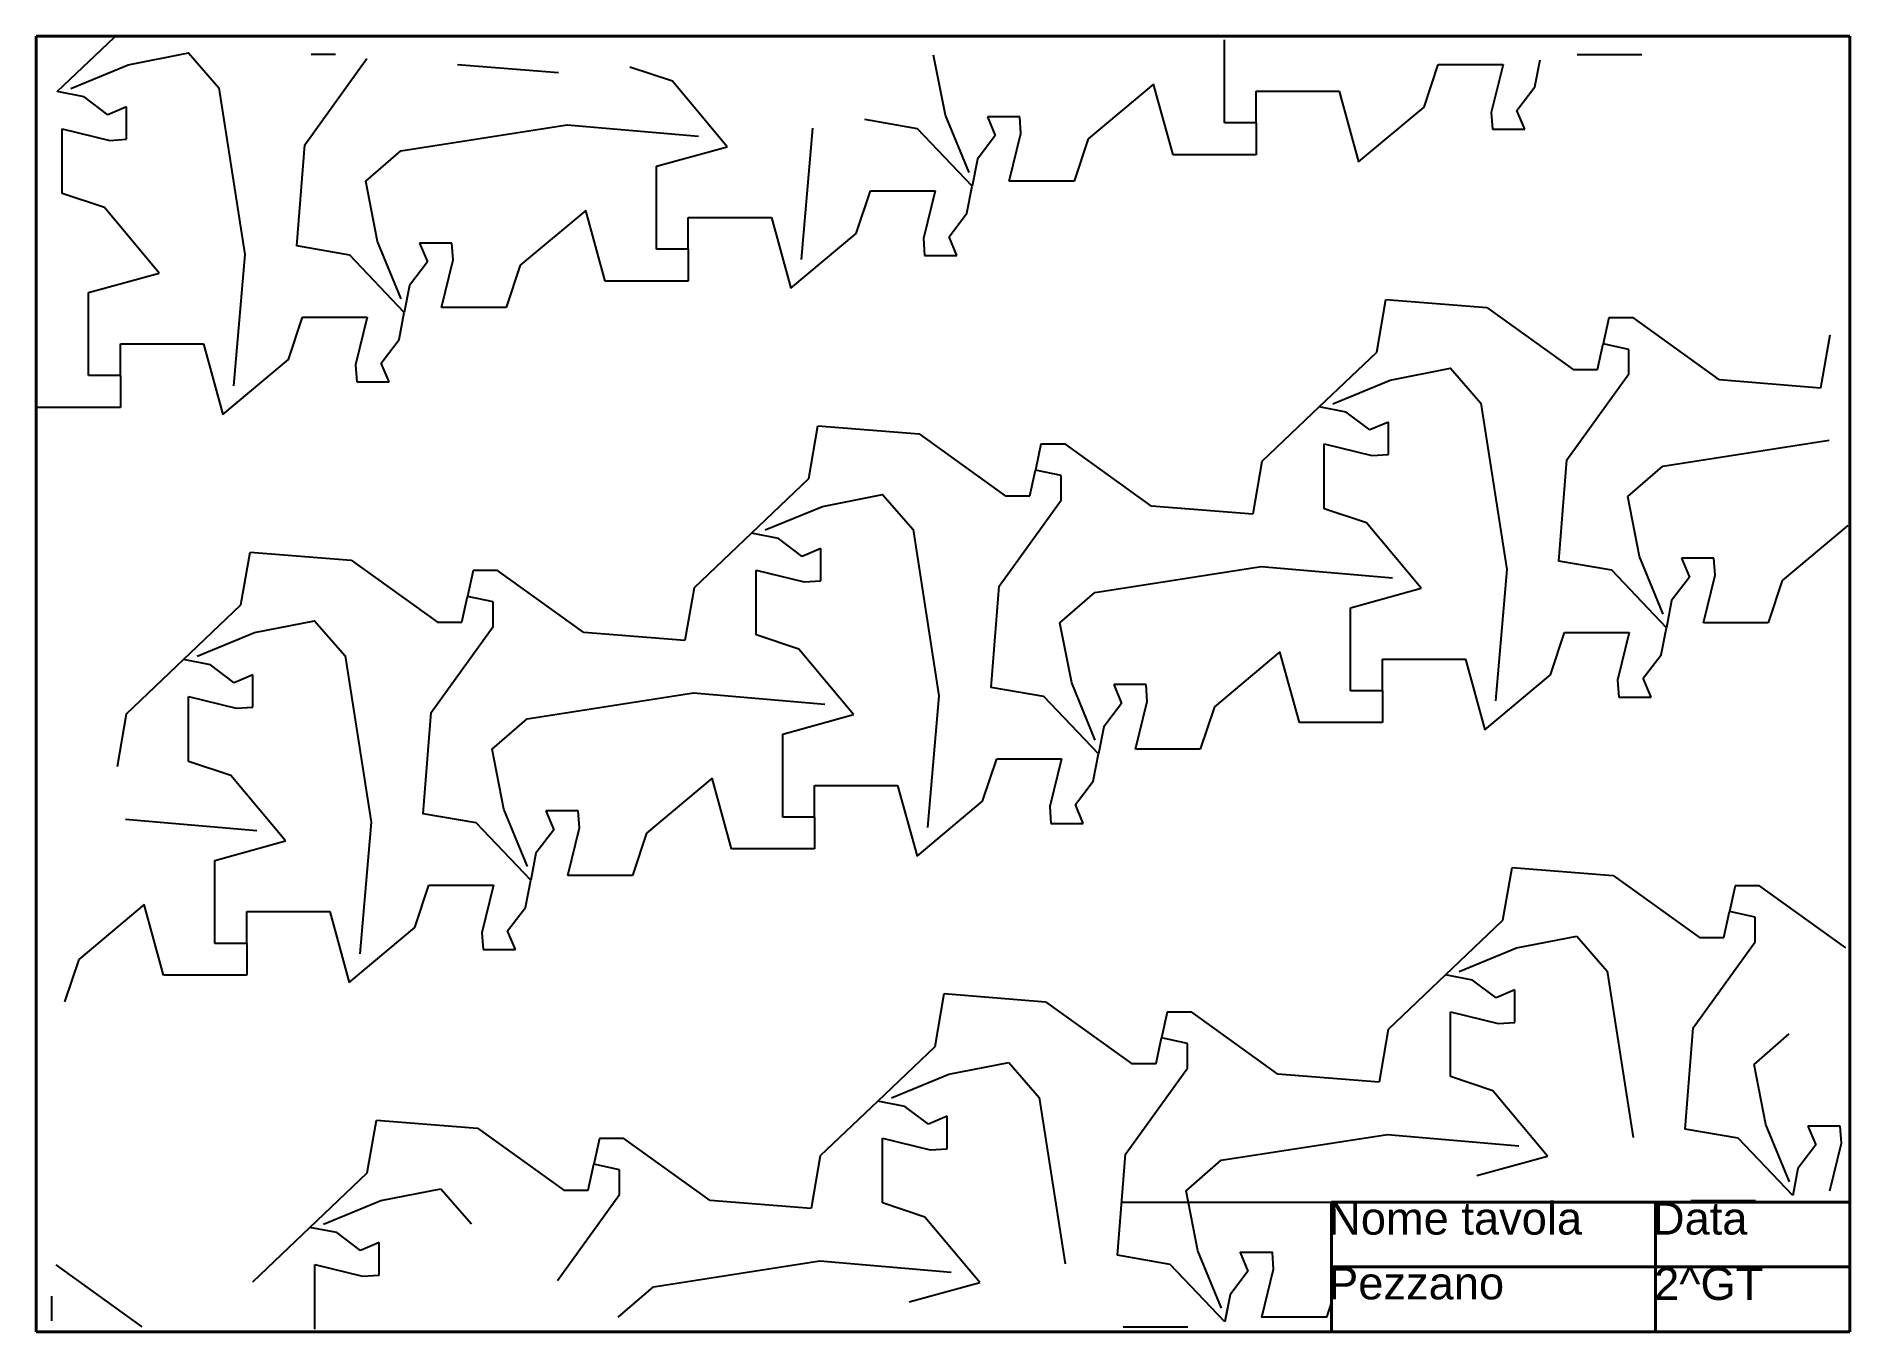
# Model space of a CAD drawing. Header units: millimetres. Extents: x 991 to 1271, y 1939 to 2139.
import ezdxf

# ---------------------------------------------------------------- set-up
doc = ezdxf.new("R2010")
doc.units = ezdxf.units.MM
doc.layers.add('Rana 3D', color=3, linetype='Continuous')
doc.layers.add('squadratura', color=6, linetype='Continuous', lineweight=40)
doc.styles.get("Standard").update_dxf_attribs({"font": 'arial.ttf'})

msp = doc.modelspace()

# ---------------------------------------------------------------- texts
at = {"layer": 'squadratura'}
for s, p in [('Nome tavola', (1190.15, 1954.12)), ('Data', (1240.14, 1954.12)), ('Pezzano', (1190.14, 1944.12)), ('2^ GT', (1240.48, 1944.04))]:
    msp.add_text(s, height=5, dxfattribs=at).set_placement(p)

# ---------------------------------------------------------------- linework, layer by layer
for p, q in [((993.92, 2130.58), (1002.78, 2139.01)), ((993.92, 2130.58), (1002.78, 2139.01)), ((1004.89, 2134.72), (1014.16, 2136.55)), ((1014.16, 2136.55), (1018.87, 2131.14)), ((1174.12, 2125.75), (1174.12, 2138.58)), ((1174.12, 2125.75), (1174.12, 2138.58)), ((996.04, 2131.07), (1004.89, 2134.72)), ((1032.17, 2122.38), (1041.74, 2135.68)), ((1032.17, 2122.38), (1041.74, 2135.68)), ((1032.17, 2122.38), (1041.74, 2135.68)), ((1032.17, 2122.38), (1041.74, 2135.68)), ((1032.17, 2122.38), (1041.74, 2135.68)), ((1033.11, 2136.35), (1036.9, 2136.35)), ((1033.11, 2136.35), (1036.9, 2136.35)), ((1071.32, 2133.49), (1055.71, 2134.74)), ((1071.32, 2133.49), (1055.71, 2134.74)), ((1088.9, 2132.18), (1082.35, 2134.36)), ((1088.9, 2132.18), (1082.35, 2134.36)), ((1088.9, 2132.18), (1082.35, 2134.36)), ((1088.9, 2132.18), (1082.35, 2134.36)), ((1131.05, 2126.96), (1129.22, 2136.23)), ((1131.05, 2126.96), (1129.22, 2136.23)), ((1131.05, 2126.96), (1129.22, 2136.23)), ((1204.96, 2128.2), (1207.15, 2134.75)), ((1204.96, 2128.2), (1207.15, 2134.75)), ((1204.96, 2128.2), (1207.15, 2134.75)), ((1204.96, 2128.2), (1207.15, 2134.75)), ((1207.15, 2134.75), (1217.15, 2134.75)), ((1207.15, 2134.75), (1217.15, 2134.75)), ((1207.15, 2134.75), (1217.15, 2134.75)), ((1207.15, 2134.75), (1217.15, 2134.75)), ((1217.15, 2134.75), (1215.34, 2127.38)), ((1217.15, 2134.75), (1215.34, 2127.38)), ((1222.06, 2131.32), (1222.86, 2135.5)), ((1222.06, 2131.32), (1222.86, 2135.5)), ((1238.58, 2136.25), (1228.58, 2136.25)), ((1238.58, 2136.25), (1228.58, 2136.25)), ((1238.58, 2136.25), (1228.58, 2136.25)), ((1238.58, 2136.25), (1228.58, 2136.25)), ((1238.58, 2136.25), (1228.58, 2136.25)), ((1238.58, 2136.25), (1228.58, 2136.25)), ((1018.87, 2131.14), (1022.87, 2105.45)), ((1097.35, 2122.08), (1088.9, 2132.18)), ((1097.35, 2122.08), (1088.9, 2132.18)), ((1097.35, 2122.08), (1088.9, 2132.18)), ((1097.35, 2122.08), (1088.9, 2132.18)), ((1163.19, 2131.75), (1153.09, 2123.29)), ((1163.19, 2131.75), (1153.09, 2123.29)), ((1166.2, 2120.84), (1163.19, 2131.75)), ((1219.29, 2127.68), (1222.06, 2131.32)), ((1219.29, 2127.68), (1222.06, 2131.32)), ((998.1, 2129.77), (993.92, 2130.58)), ((998.1, 2129.77), (993.92, 2130.58)), ((998.1, 2129.77), (993.92, 2130.58)), ((1001.74, 2127.01), (998.1, 2129.77)), ((1001.74, 2127.01), (998.1, 2129.77)), ((1001.74, 2127.01), (998.1, 2129.77)), ((1004.63, 2128.23), (1001.74, 2127.01)), ((1004.63, 2128.23), (1001.74, 2127.01)), ((1004.63, 2128.23), (1001.74, 2127.01)), ((1004.63, 2123.23), (1004.63, 2128.23)), ((1004.63, 2123.23), (1004.63, 2128.23)), ((1004.63, 2123.23), (1004.63, 2128.23)), ((1179.03, 2125.75), (1179.03, 2130.66)), ((1179.03, 2130.66), (1191.86, 2130.66)), ((1191.86, 2130.66), (1194.86, 2119.74)), ((1191.86, 2130.66), (1194.86, 2119.74)), ((1194.86, 2119.74), (1204.96, 2128.2)), ((1194.86, 2119.74), (1204.96, 2128.2)), ((1046.95, 2121.44), (1072.64, 2125.44)), ((1072.64, 2125.44), (1092.93, 2123.69)), ((1126.75, 2124.85), (1118.6, 2126.27)), ((1126.75, 2124.85), (1118.6, 2126.27)), ((1126.75, 2124.85), (1118.6, 2126.27)), ((1126.75, 2124.85), (1118.6, 2126.27)), ((1126.75, 2124.85), (1118.6, 2126.27)), ((1126.75, 2124.85), (1118.6, 2126.27)), ((1126.75, 2124.85), (1118.6, 2126.27)), ((1126.75, 2124.85), (1118.6, 2126.27)), ((1134.7, 2118.11), (1131.05, 2126.96)), ((1134.7, 2118.11), (1131.05, 2126.96)), ((1134.7, 2118.11), (1131.05, 2126.96)), ((1137.54, 2126.7), (1138.76, 2123.81)), ((1137.54, 2126.7), (1138.76, 2123.81)), ((1142.54, 2126.7), (1137.54, 2126.7)), ((1142.54, 2126.7), (1137.54, 2126.7)), ((1137.54, 2126.7), (1138.76, 2123.81)), ((1137.54, 2126.7), (1138.76, 2123.81)), ((1142.54, 2126.7), (1137.54, 2126.7)), ((1142.54, 2126.7), (1137.54, 2126.7)), ((1137.54, 2126.7), (1138.76, 2123.81)), ((1137.54, 2126.7), (1138.76, 2123.81)), ((1142.54, 2126.7), (1137.54, 2126.7)), ((1142.54, 2126.7), (1137.54, 2126.7)), ((1142.72, 2124.11), (1142.54, 2126.7)), ((1142.72, 2124.11), (1142.54, 2126.7)), ((1142.72, 2124.11), (1142.54, 2126.7)), ((1142.72, 2124.11), (1142.54, 2126.7)), ((1142.72, 2124.11), (1142.54, 2126.7)), ((1142.72, 2124.11), (1142.54, 2126.7)), ((1179.03, 2125.75), (1174.12, 2125.75)), ((1179.03, 2125.75), (1174.12, 2125.75)), ((1179.03, 2125.75), (1174.12, 2125.75)), ((1179.03, 2125.75), (1179.03, 2120.84)), ((1179.03, 2125.75), (1179.03, 2120.84)), ((1215.34, 2127.38), (1215.52, 2124.79)), ((1215.34, 2127.38), (1215.52, 2124.79)), ((1220.52, 2124.79), (1219.29, 2127.68)), ((1220.52, 2124.79), (1219.29, 2127.68)), ((994.67, 2114.86), (994.67, 2124.86)), ((994.67, 2114.86), (994.67, 2124.86)), ((994.67, 2124.86), (1002.04, 2123.05)), ((994.67, 2124.86), (1002.04, 2123.05)), ((994.67, 2114.86), (994.67, 2124.86)), ((994.67, 2114.86), (994.67, 2124.86)), ((994.67, 2124.86), (1002.04, 2123.05)), ((1002.04, 2123.05), (1004.63, 2123.23)), ((1002.04, 2123.05), (1004.63, 2123.23)), ((1002.04, 2123.05), (1004.63, 2123.23)), ((1110.55, 2124.96), (1108.79, 2104.67)), ((1135.19, 2115.99), (1126.75, 2124.85)), ((1135.19, 2115.99), (1126.75, 2124.85)), ((1135.19, 2115.99), (1126.75, 2124.85)), ((1135.19, 2115.99), (1126.75, 2124.85)), ((1135.19, 2115.99), (1126.75, 2124.85)), ((1135.19, 2115.99), (1126.75, 2124.85)), ((1135.19, 2115.99), (1126.75, 2124.85)), ((1135.19, 2115.99), (1126.75, 2124.85)), ((1138.76, 2123.81), (1136, 2120.17)), ((1138.76, 2123.81), (1136, 2120.17)), ((1138.76, 2123.81), (1136, 2120.17)), ((1138.76, 2123.81), (1136, 2120.17)), ((1138.76, 2123.81), (1136, 2120.17)), ((1138.76, 2123.81), (1136, 2120.17)), ((1140.91, 2116.74), (1142.72, 2124.11)), ((1140.91, 2116.74), (1142.72, 2124.11)), ((1140.91, 2116.74), (1142.72, 2124.11)), ((1140.91, 2116.74), (1142.72, 2124.11)), ((1140.91, 2116.74), (1142.72, 2124.11)), ((1140.91, 2116.74), (1142.72, 2124.11)), ((1153.09, 2123.29), (1150.91, 2116.74)), ((1153.09, 2123.29), (1150.91, 2116.74)), ((1153.09, 2123.29), (1150.91, 2116.74)), ((1153.09, 2123.29), (1150.91, 2116.74)), ((1215.52, 2124.79), (1220.52, 2124.79)), ((1215.52, 2124.79), (1220.52, 2124.79)), ((1030.93, 2106.77), (1032.17, 2122.38)), ((1030.93, 2106.77), (1032.17, 2122.38)), ((1030.93, 2106.77), (1032.17, 2122.38)), ((1030.93, 2106.77), (1032.17, 2122.38)), ((1030.93, 2106.77), (1032.17, 2122.38)), ((1030.93, 2106.77), (1032.17, 2122.38)), ((1030.93, 2106.77), (1032.17, 2122.38)), ((1041.54, 2116.73), (1046.95, 2121.44)), ((1041.54, 2116.73), (1046.95, 2121.44)), ((1041.54, 2116.73), (1046.95, 2121.44)), ((1086.44, 2119.07), (1097.35, 2122.08)), ((1086.44, 2119.07), (1097.35, 2122.08)), ((1086.44, 2119.07), (1097.35, 2122.08)), ((1136, 2120.17), (1135.19, 2115.99)), ((1136, 2120.17), (1135.19, 2115.99)), ((1136, 2120.17), (1135.19, 2115.99)), ((1136, 2120.17), (1135.19, 2115.99)), ((1136, 2120.17), (1135.19, 2115.99)), ((1136, 2120.17), (1135.19, 2115.99)), ((1179.03, 2120.84), (1166.2, 2120.84)), ((1086.44, 2106.24), (1086.44, 2119.07)), ((1086.44, 2106.24), (1086.44, 2119.07)), ((1001.22, 2112.68), (994.67, 2114.86)), ((1001.22, 2112.68), (994.67, 2114.86)), ((1001.22, 2112.68), (994.67, 2114.86)), ((1001.22, 2112.68), (994.67, 2114.86)), ((1043.37, 2107.46), (1041.54, 2116.73)), ((1043.37, 2107.46), (1041.54, 2116.73)), ((1043.37, 2107.46), (1041.54, 2116.73)), ((1117.29, 2108.7), (1119.47, 2115.25)), ((1117.29, 2108.7), (1119.47, 2115.25)), ((1117.29, 2108.7), (1119.47, 2115.25)), ((1117.29, 2108.7), (1119.47, 2115.25)), ((1119.47, 2115.25), (1129.47, 2115.25)), ((1119.47, 2115.25), (1129.47, 2115.25)), ((1119.47, 2115.25), (1129.47, 2115.25)), ((1119.47, 2115.25), (1129.47, 2115.25)), ((1129.47, 2115.25), (1127.66, 2107.88)), ((1129.47, 2115.25), (1127.66, 2107.88)), ((1134.38, 2111.82), (1135.19, 2115.99)), ((1134.38, 2111.82), (1135.19, 2115.99)), ((1150.91, 2116.74), (1140.91, 2116.74)), ((1150.91, 2116.74), (1140.91, 2116.74)), ((1150.91, 2116.74), (1140.91, 2116.74)), ((1150.91, 2116.74), (1140.91, 2116.74)), ((1150.91, 2116.74), (1140.91, 2116.74)), ((1150.91, 2116.74), (1140.91, 2116.74)), ((1009.68, 2102.57), (1001.22, 2112.68)), ((1009.68, 2102.57), (1001.22, 2112.68)), ((1009.68, 2102.57), (1001.22, 2112.68)), ((1009.68, 2102.57), (1001.22, 2112.68)), ((1075.52, 2112.24), (1065.42, 2103.79)), ((1075.52, 2112.24), (1065.42, 2103.79)), ((1078.52, 2101.33), (1075.52, 2112.24)), ((1131.62, 2108.18), (1134.38, 2111.82)), ((1131.62, 2108.18), (1134.38, 2111.82)), ((1091.35, 2106.24), (1091.35, 2111.15)), ((1091.35, 2111.15), (1104.18, 2111.15)), ((1104.18, 2111.15), (1107.18, 2100.24)), ((1104.18, 2111.15), (1107.18, 2100.24)), ((1107.18, 2100.24), (1117.29, 2108.7)), ((1107.18, 2100.24), (1117.29, 2108.7)), ((1039.08, 2105.35), (1030.93, 2106.77)), ((1039.08, 2105.35), (1030.93, 2106.77)), ((1039.08, 2105.35), (1030.93, 2106.77)), ((1039.08, 2105.35), (1030.93, 2106.77)), ((1039.08, 2105.35), (1030.93, 2106.77)), ((1039.08, 2105.35), (1030.93, 2106.77)), ((1039.08, 2105.35), (1030.93, 2106.77)), ((1039.08, 2105.35), (1030.93, 2106.77)), ((1047.02, 2098.6), (1043.37, 2107.46)), ((1047.02, 2098.6), (1043.37, 2107.46)), ((1047.02, 2098.6), (1043.37, 2107.46)), ((1049.86, 2107.2), (1051.09, 2104.31)), ((1049.86, 2107.2), (1051.09, 2104.31)), ((1054.86, 2107.2), (1049.86, 2107.2)), ((1054.86, 2107.2), (1049.86, 2107.2)), ((1049.86, 2107.2), (1051.09, 2104.31)), ((1049.86, 2107.2), (1051.09, 2104.31)), ((1054.86, 2107.2), (1049.86, 2107.2)), ((1054.86, 2107.2), (1049.86, 2107.2)), ((1049.86, 2107.2), (1051.09, 2104.31)), ((1049.86, 2107.2), (1051.09, 2104.31)), ((1054.86, 2107.2), (1049.86, 2107.2)), ((1054.86, 2107.2), (1049.86, 2107.2)), ((1055.04, 2104.61), (1054.86, 2107.2)), ((1055.04, 2104.61), (1054.86, 2107.2)), ((1055.04, 2104.61), (1054.86, 2107.2)), ((1055.04, 2104.61), (1054.86, 2107.2)), ((1055.04, 2104.61), (1054.86, 2107.2)), ((1055.04, 2104.61), (1054.86, 2107.2)), ((1091.35, 2106.24), (1086.44, 2106.24)), ((1091.35, 2106.24), (1086.44, 2106.24)), ((1091.35, 2106.24), (1086.44, 2106.24)), ((1091.35, 2106.24), (1091.35, 2101.33)), ((1091.35, 2106.24), (1091.35, 2101.33)), ((1127.66, 2107.88), (1127.84, 2105.29)), ((1127.66, 2107.88), (1127.84, 2105.29)), ((1132.84, 2105.29), (1131.62, 2108.18)), ((1132.84, 2105.29), (1131.62, 2108.18)), ((1022.87, 2105.45), (1021.12, 2085.17)), ((1047.51, 2096.49), (1039.08, 2105.35)), ((1047.51, 2096.49), (1039.08, 2105.35)), ((1047.51, 2096.49), (1039.08, 2105.35)), ((1047.51, 2096.49), (1039.08, 2105.35)), ((1047.51, 2096.49), (1039.08, 2105.35)), ((1047.51, 2096.49), (1039.08, 2105.35)), ((1047.51, 2096.49), (1039.08, 2105.35)), ((1047.51, 2096.49), (1039.08, 2105.35)), ((1051.09, 2104.31), (1048.32, 2100.67)), ((1051.09, 2104.31), (1048.32, 2100.67)), ((1051.09, 2104.31), (1048.32, 2100.67)), ((1051.09, 2104.31), (1048.32, 2100.67)), ((1051.09, 2104.31), (1048.32, 2100.67)), ((1051.09, 2104.31), (1048.32, 2100.67)), ((1053.23, 2097.24), (1055.04, 2104.61)), ((1053.23, 2097.24), (1055.04, 2104.61)), ((1053.23, 2097.24), (1055.04, 2104.61)), ((1053.23, 2097.24), (1055.04, 2104.61)), ((1053.23, 2097.24), (1055.04, 2104.61)), ((1053.23, 2097.24), (1055.04, 2104.61)), ((1065.42, 2103.79), (1063.23, 2097.24)), ((1065.42, 2103.79), (1063.23, 2097.24)), ((1065.42, 2103.79), (1063.23, 2097.24)), ((1065.42, 2103.79), (1063.23, 2097.24)), ((1127.84, 2105.29), (1132.84, 2105.29)), ((1127.84, 2105.29), (1132.84, 2105.29)), ((998.76, 2099.57), (1009.68, 2102.57)), ((998.76, 2099.57), (1009.68, 2102.57)), ((998.76, 2099.57), (1009.68, 2102.57)), ((1048.32, 2100.67), (1047.51, 2096.49)), ((1048.32, 2100.67), (1047.51, 2096.49)), ((1048.32, 2100.67), (1047.51, 2096.49)), ((1048.32, 2100.67), (1047.51, 2096.49)), ((1048.32, 2100.67), (1047.51, 2096.49)), ((1048.32, 2100.67), (1047.51, 2096.49)), ((1091.35, 2101.33), (1078.52, 2101.33)), ((998.76, 2086.74), (998.76, 2099.57)), ((998.76, 2086.74), (998.76, 2099.57)), ((1063.23, 2097.24), (1053.23, 2097.24)), ((1063.23, 2097.24), (1053.23, 2097.24)), ((1063.23, 2097.24), (1053.23, 2097.24)), ((1063.23, 2097.24), (1053.23, 2097.24)), ((1063.23, 2097.24), (1053.23, 2097.24)), ((1063.23, 2097.24), (1053.23, 2097.24)), ((1197.64, 2090.34), (1199.06, 2098.49)), ((1197.64, 2090.34), (1199.06, 2098.49)), ((1199.06, 2098.49), (1214.66, 2097.25)), ((1214.66, 2097.25), (1227.97, 2087.68)), ((1029.61, 2089.2), (1031.79, 2095.74)), ((1029.61, 2089.2), (1031.79, 2095.74)), ((1029.61, 2089.2), (1031.79, 2095.74)), ((1029.61, 2089.2), (1031.79, 2095.74)), ((1031.79, 2095.74), (1041.79, 2095.74)), ((1031.79, 2095.74), (1041.79, 2095.74)), ((1031.79, 2095.74), (1041.79, 2095.74)), ((1031.79, 2095.74), (1041.79, 2095.74)), ((1041.79, 2095.74), (1039.98, 2088.38)), ((1041.79, 2095.74), (1039.98, 2088.38)), ((1046.7, 2092.32), (1047.51, 2096.49)), ((1046.7, 2092.32), (1047.51, 2096.49)), ((1233.48, 2095.63), (1232.62, 2091.66)), ((1233.48, 2095.63), (1232.62, 2091.66)), ((1237.27, 2095.63), (1233.48, 2095.63)), ((1250.57, 2086.06), (1237.27, 2095.63)), ((1003.67, 2086.74), (1003.67, 2091.65)), ((1003.67, 2091.65), (1016.51, 2091.65)), ((1016.51, 2091.65), (1019.51, 2080.74)), ((1016.51, 2091.65), (1019.51, 2080.74)), ((1043.94, 2088.68), (1046.7, 2092.32)), ((1043.94, 2088.68), (1046.7, 2092.32)), ((1231.75, 2087.68), (1232.62, 2091.66)), ((1236.59, 2090.79), (1232.62, 2091.66)), ((1236.59, 2090.79), (1232.62, 2091.66)), ((1236.59, 2090.79), (1232.62, 2091.66)), ((1267.59, 2092.98), (1266.17, 2084.82)), ((1019.51, 2080.74), (1029.61, 2089.2)), ((1019.51, 2080.74), (1029.61, 2089.2)), ((1188.78, 2081.91), (1197.64, 2090.34)), ((1188.78, 2081.91), (1197.64, 2090.34)), ((1236.59, 2087.01), (1236.59, 2090.79)), ((1236.59, 2087.01), (1236.59, 2090.79)), ((1003.67, 2086.74), (998.76, 2086.74)), ((1003.67, 2086.74), (998.76, 2086.74)), ((1003.67, 2086.74), (998.76, 2086.74)), ((1003.67, 2086.74), (1003.67, 2081.83)), ((1003.67, 2086.74), (1003.67, 2081.83)), ((1039.98, 2088.38), (1040.17, 2085.78)), ((1039.98, 2088.38), (1040.17, 2085.78)), ((1045.17, 2085.78), (1043.94, 2088.68)), ((1045.17, 2085.78), (1043.94, 2088.68)), ((1190.89, 2082.4), (1199.74, 2086.05)), ((1199.74, 2086.05), (1209.02, 2087.88)), ((1209.02, 2087.88), (1213.72, 2082.47)), ((1227.02, 2073.71), (1236.59, 2087.01)), ((1227.02, 2073.71), (1236.59, 2087.01)), ((1227.97, 2087.68), (1231.75, 2087.68)), ((1266.17, 2084.82), (1250.57, 2086.06)), ((1266.17, 2084.82), (1250.57, 2086.06)), ((1040.17, 2085.78), (1045.17, 2085.78)), ((1040.17, 2085.78), (1045.17, 2085.78)), ((1003.67, 2081.83), (990.84, 2081.83)), ((1188.78, 2081.91), (1179.92, 2073.47)), ((1192.95, 2081.1), (1188.78, 2081.91)), ((1192.95, 2081.1), (1188.78, 2081.91)), ((1192.95, 2081.1), (1188.78, 2081.91)), ((1196.59, 2078.34), (1192.95, 2081.1)), ((1196.59, 2078.34), (1192.95, 2081.1)), ((1196.59, 2078.34), (1192.95, 2081.1)), ((1213.72, 2082.47), (1217.72, 2056.78)), ((1109.96, 2070.84), (1111.38, 2078.99)), ((1109.96, 2070.84), (1111.38, 2078.99)), ((1111.38, 2078.99), (1126.99, 2077.75)), ((1126.99, 2077.75), (1140.29, 2068.18)), ((1199.49, 2079.56), (1196.59, 2078.34)), ((1199.49, 2079.56), (1196.59, 2078.34)), ((1199.49, 2079.56), (1196.59, 2078.34)), ((1199.49, 2074.56), (1199.49, 2079.56)), ((1199.49, 2074.56), (1199.49, 2079.56)), ((1199.49, 2074.56), (1199.49, 2079.56)), ((1145.81, 2076.13), (1144.94, 2072.16)), ((1145.81, 2076.13), (1144.94, 2072.16)), ((1149.59, 2076.13), (1145.81, 2076.13)), ((1162.89, 2066.56), (1149.59, 2076.13)), ((1189.53, 2066.19), (1189.53, 2076.19)), ((1189.53, 2066.19), (1189.53, 2076.19)), ((1189.53, 2076.19), (1196.89, 2074.38)), ((1189.53, 2076.19), (1196.89, 2074.38)), ((1189.53, 2066.19), (1189.53, 2076.19)), ((1189.53, 2066.19), (1189.53, 2076.19)), ((1189.53, 2076.19), (1196.89, 2074.38)), ((1241.8, 2072.77), (1267.49, 2076.77)), ((1144.07, 2068.18), (1144.94, 2072.16)), ((1148.92, 2071.29), (1144.94, 2072.16)), ((1148.92, 2071.29), (1144.94, 2072.16)), ((1148.92, 2071.29), (1144.94, 2072.16)), ((1179.92, 2073.47), (1178.5, 2065.32)), ((1196.89, 2074.38), (1199.49, 2074.56)), ((1196.89, 2074.38), (1199.49, 2074.56)), ((1196.89, 2074.38), (1199.49, 2074.56)), ((1225.78, 2058.1), (1227.02, 2073.71)), ((1225.78, 2058.1), (1227.02, 2073.71)), ((1225.78, 2058.1), (1227.02, 2073.71)), ((1236.4, 2068.06), (1241.8, 2072.77)), ((1101.1, 2062.41), (1109.96, 2070.84)), ((1101.1, 2062.41), (1109.96, 2070.84)), ((1148.92, 2067.51), (1148.92, 2071.29)), ((1148.92, 2067.51), (1148.92, 2071.29)), ((1103.21, 2062.9), (1112.07, 2066.55)), ((1112.07, 2066.55), (1121.34, 2068.37)), ((1121.34, 2068.37), (1126.05, 2062.97)), ((1139.35, 2054.21), (1148.92, 2067.51)), ((1139.35, 2054.21), (1148.92, 2067.51)), ((1140.29, 2068.18), (1144.07, 2068.18)), ((1178.5, 2065.32), (1162.89, 2066.56)), ((1178.5, 2065.32), (1162.89, 2066.56)), ((1238.22, 2058.79), (1236.4, 2068.06)), ((1196.07, 2064.01), (1189.53, 2066.19)), ((1196.07, 2064.01), (1189.53, 2066.19)), ((1196.07, 2064.01), (1189.53, 2066.19)), ((1196.07, 2064.01), (1189.53, 2066.19)), ((1204.53, 2053.9), (1196.07, 2064.01)), ((1204.53, 2053.9), (1196.07, 2064.01)), ((1204.53, 2053.9), (1196.07, 2064.01)), ((1204.53, 2053.9), (1196.07, 2064.01)), ((1101.1, 2062.41), (1092.24, 2053.97)), ((1105.28, 2061.6), (1101.1, 2062.41)), ((1105.28, 2061.6), (1101.1, 2062.41)), ((1105.28, 2061.6), (1101.1, 2062.41)), ((1108.92, 2058.83), (1105.28, 2061.6)), ((1108.92, 2058.83), (1105.28, 2061.6)), ((1108.92, 2058.83), (1105.28, 2061.6)), ((1126.05, 2062.97), (1130.05, 2037.28)), ((1270.37, 2063.57), (1260.27, 2055.12)), ((1270.37, 2063.57), (1260.27, 2055.12)), ((1022.29, 2051.34), (1023.71, 2059.49)), ((1022.29, 2051.34), (1023.71, 2059.49)), ((1023.71, 2059.49), (1039.31, 2058.25)), ((1039.31, 2058.25), (1052.61, 2048.68)), ((1111.81, 2060.06), (1108.92, 2058.83)), ((1111.81, 2060.06), (1108.92, 2058.83)), ((1111.81, 2060.06), (1108.92, 2058.83)), ((1111.81, 2055.06), (1111.81, 2060.06)), ((1111.81, 2055.06), (1111.81, 2060.06)), ((1111.81, 2055.06), (1111.81, 2060.06)), ((1233.93, 2056.68), (1225.78, 2058.1)), ((1233.93, 2056.68), (1225.78, 2058.1)), ((1233.93, 2056.68), (1225.78, 2058.1)), ((1241.87, 2049.93), (1238.22, 2058.79)), ((1244.71, 2058.53), (1245.94, 2055.63)), ((1244.71, 2058.53), (1245.94, 2055.63)), ((1249.71, 2058.53), (1244.71, 2058.53)), ((1249.71, 2058.53), (1244.71, 2058.53)), ((1249.9, 2055.94), (1249.71, 2058.53)), ((1249.9, 2055.94), (1249.71, 2058.53)), ((1058.13, 2056.63), (1057.26, 2052.65)), ((1058.13, 2056.63), (1057.26, 2052.65)), ((1058.13, 2056.63), (1057.26, 2052.65)), ((1058.13, 2056.63), (1057.26, 2052.65)), ((1061.91, 2056.63), (1058.13, 2056.63)), ((1061.91, 2056.63), (1058.13, 2056.63)), ((1075.22, 2047.06), (1061.91, 2056.63)), ((1075.22, 2047.06), (1061.91, 2056.63)), ((1101.85, 2046.69), (1101.85, 2056.69)), ((1101.85, 2046.69), (1101.85, 2056.69)), ((1101.85, 2056.69), (1109.22, 2054.88)), ((1101.85, 2056.69), (1109.22, 2054.88)), ((1101.85, 2046.69), (1101.85, 2056.69)), ((1101.85, 2046.69), (1101.85, 2056.69)), ((1101.85, 2056.69), (1109.22, 2054.88)), ((1154.13, 2053.26), (1179.82, 2057.27)), ((1179.82, 2057.27), (1200.1, 2055.51)), ((1217.72, 2056.78), (1215.97, 2036.5)), ((1242.37, 2047.82), (1233.93, 2056.68)), ((1242.37, 2047.82), (1233.93, 2056.68)), ((1242.37, 2047.82), (1233.93, 2056.68)), ((1245.94, 2055.63), (1243.18, 2052)), ((1245.94, 2055.63), (1243.18, 2052)), ((1248.09, 2048.57), (1249.9, 2055.94)), ((1248.09, 2048.57), (1249.9, 2055.94)), ((1056.4, 2048.68), (1057.26, 2052.65)), ((1061.24, 2051.79), (1057.26, 2052.65)), ((1061.24, 2051.79), (1057.26, 2052.65)), ((1061.24, 2051.79), (1057.26, 2052.65)), ((1061.24, 2051.79), (1057.26, 2052.65)), ((1092.24, 2053.97), (1090.82, 2045.82)), ((1109.22, 2054.88), (1111.81, 2055.06)), ((1109.22, 2054.88), (1111.81, 2055.06)), ((1109.22, 2054.88), (1111.81, 2055.06)), ((1138.1, 2038.6), (1139.35, 2054.21)), ((1138.1, 2038.6), (1139.35, 2054.21)), ((1138.1, 2038.6), (1139.35, 2054.21)), ((1148.72, 2048.56), (1154.13, 2053.26)), ((1193.62, 2050.9), (1204.53, 2053.9)), ((1193.62, 2050.9), (1204.53, 2053.9)), ((1193.62, 2050.9), (1204.53, 2053.9)), ((1260.27, 2055.12), (1258.09, 2048.57)), ((1260.27, 2055.12), (1258.09, 2048.57)), ((1013.43, 2042.9), (1022.29, 2051.34)), ((1013.43, 2042.9), (1022.29, 2051.34)), ((1061.24, 2048), (1061.24, 2051.79)), ((1061.24, 2048), (1061.24, 2051.79)), ((1061.24, 2048), (1061.24, 2051.79)), ((1193.62, 2038.07), (1193.62, 2050.9)), ((1193.62, 2038.07), (1193.62, 2050.9)), ((1243.18, 2052), (1242.37, 2047.82)), ((1243.18, 2052), (1242.37, 2047.82)), ((1015.54, 2043.4), (1024.39, 2047.05)), ((1024.39, 2047.05), (1033.66, 2048.87)), ((1033.66, 2048.87), (1038.37, 2043.47)), ((1051.67, 2034.7), (1061.24, 2048)), ((1051.67, 2034.7), (1061.24, 2048)), ((1051.67, 2034.7), (1061.24, 2048)), ((1052.61, 2048.68), (1056.4, 2048.68)), ((1090.82, 2045.82), (1075.22, 2047.06)), ((1090.82, 2045.82), (1075.22, 2047.06)), ((1150.55, 2039.28), (1148.72, 2048.56)), ((1224.46, 2040.53), (1226.65, 2047.07)), ((1224.46, 2040.53), (1226.65, 2047.07)), ((1226.65, 2047.07), (1236.65, 2047.07)), ((1226.65, 2047.07), (1236.65, 2047.07)), ((1236.65, 2047.07), (1234.84, 2039.71)), ((1241.56, 2043.65), (1242.37, 2047.82)), ((1258.09, 2048.57), (1248.09, 2048.57)), ((1258.09, 2048.57), (1248.09, 2048.57)), ((1108.4, 2044.5), (1101.85, 2046.69)), ((1108.4, 2044.5), (1101.85, 2046.69)), ((1108.4, 2044.5), (1101.85, 2046.69)), ((1108.4, 2044.5), (1101.85, 2046.69)), ((1116.86, 2034.4), (1108.4, 2044.5)), ((1116.86, 2034.4), (1108.4, 2044.5)), ((1116.86, 2034.4), (1108.4, 2044.5)), ((1116.86, 2034.4), (1108.4, 2044.5)), ((1182.7, 2044.07), (1172.59, 2035.61)), ((1182.7, 2044.07), (1172.59, 2035.61)), ((1185.7, 2033.16), (1182.7, 2044.07)), ((1013.43, 2042.9), (1004.57, 2034.47)), ((1017.6, 2042.09), (1013.43, 2042.9)), ((1017.6, 2042.09), (1013.43, 2042.9)), ((1017.6, 2042.09), (1013.43, 2042.9)), ((1021.24, 2039.33), (1017.6, 2042.09)), ((1021.24, 2039.33), (1017.6, 2042.09)), ((1021.24, 2039.33), (1017.6, 2042.09)), ((1038.37, 2043.47), (1042.37, 2017.78)), ((1198.53, 2038.07), (1198.53, 2042.98)), ((1198.53, 2042.98), (1211.36, 2042.98)), ((1211.36, 2042.98), (1214.36, 2032.07)), ((1211.36, 2042.98), (1214.36, 2032.07)), ((1238.79, 2040.01), (1241.56, 2043.65)), ((1024.14, 2040.56), (1021.24, 2039.33)), ((1024.14, 2040.56), (1021.24, 2039.33)), ((1024.14, 2040.56), (1021.24, 2039.33)), ((1024.14, 2035.56), (1024.14, 2040.56)), ((1024.14, 2035.56), (1024.14, 2040.56)), ((1024.14, 2035.56), (1024.14, 2040.56)), ((1146.26, 2037.18), (1138.1, 2038.6)), ((1146.26, 2037.18), (1138.1, 2038.6)), ((1146.26, 2037.18), (1138.1, 2038.6)), ((1154.2, 2030.43), (1150.55, 2039.28)), ((1157.04, 2039.03), (1158.26, 2036.13)), ((1157.04, 2039.03), (1158.26, 2036.13)), ((1162.04, 2039.03), (1157.04, 2039.03)), ((1162.04, 2039.03), (1157.04, 2039.03)), ((1162.22, 2036.43), (1162.04, 2039.03)), ((1162.22, 2036.43), (1162.04, 2039.03)), ((1214.36, 2032.07), (1224.46, 2040.53)), ((1214.36, 2032.07), (1224.46, 2040.53)), ((1234.84, 2039.71), (1235.02, 2037.11)), ((1240.02, 2037.11), (1238.79, 2040.01)), ((1014.18, 2027.18), (1014.18, 2037.18)), ((1014.18, 2027.18), (1014.18, 2037.18)), ((1014.18, 2037.18), (1021.54, 2035.37)), ((1014.18, 2037.18), (1021.54, 2035.37)), ((1014.18, 2027.18), (1014.18, 2037.18)), ((1014.18, 2027.18), (1014.18, 2037.18)), ((1014.18, 2037.18), (1021.54, 2035.37)), ((1066.45, 2033.76), (1092.14, 2037.76)), ((1092.14, 2037.76), (1112.43, 2036.01)), ((1130.05, 2037.28), (1128.3, 2016.99)), ((1154.69, 2028.32), (1146.26, 2037.18)), ((1154.69, 2028.32), (1146.26, 2037.18)), ((1154.69, 2028.32), (1146.26, 2037.18)), ((1158.26, 2036.13), (1155.5, 2032.49)), ((1158.26, 2036.13), (1155.5, 2032.49)), ((1160.41, 2029.07), (1162.22, 2036.43)), ((1160.41, 2029.07), (1162.22, 2036.43)), ((1172.59, 2035.61), (1170.41, 2029.07)), ((1172.59, 2035.61), (1170.41, 2029.07)), ((1198.53, 2038.07), (1193.62, 2038.07)), ((1198.53, 2038.07), (1193.62, 2038.07)), ((1198.53, 2038.07), (1193.62, 2038.07)), ((1198.53, 2038.07), (1198.53, 2033.16)), ((1198.53, 2038.07), (1198.53, 2033.16)), ((1235.02, 2037.11), (1240.02, 2037.11)), ((1004.57, 2034.47), (1003.15, 2026.32)), ((1021.54, 2035.37), (1024.14, 2035.56)), ((1021.54, 2035.37), (1024.14, 2035.56)), ((1021.54, 2035.37), (1024.14, 2035.56)), ((1050.43, 2019.1), (1051.67, 2034.7)), ((1050.43, 2019.1), (1051.67, 2034.7)), ((1050.43, 2019.1), (1051.67, 2034.7)), ((1050.43, 2019.1), (1051.67, 2034.7)), ((1061.05, 2029.05), (1066.45, 2033.76)), ((1061.05, 2029.05), (1066.45, 2033.76)), ((1105.94, 2031.4), (1116.86, 2034.4)), ((1105.94, 2031.4), (1116.86, 2034.4)), ((1105.94, 2031.4), (1116.86, 2034.4)), ((1198.53, 2033.16), (1185.7, 2033.16)), ((1105.94, 2018.57), (1105.94, 2031.4)), ((1105.94, 2018.57), (1105.94, 2031.4)), ((1155.5, 2032.49), (1154.69, 2028.32)), ((1155.5, 2032.49), (1154.69, 2028.32)), ((1062.87, 2019.78), (1061.05, 2029.05)), ((1062.87, 2019.78), (1061.05, 2029.05)), ((1136.79, 2021.02), (1138.97, 2027.57)), ((1136.79, 2021.02), (1138.97, 2027.57)), ((1138.97, 2027.57), (1148.97, 2027.57)), ((1138.97, 2027.57), (1148.97, 2027.57)), ((1148.97, 2027.57), (1147.16, 2020.2)), ((1153.88, 2024.14), (1154.69, 2028.32)), ((1170.41, 2029.07), (1160.41, 2029.07)), ((1170.41, 2029.07), (1160.41, 2029.07)), ((1020.72, 2025), (1014.18, 2027.18)), ((1020.72, 2025), (1014.18, 2027.18)), ((1020.72, 2025), (1014.18, 2027.18)), ((1020.72, 2025), (1014.18, 2027.18)), ((1029.18, 2014.9), (1020.72, 2025)), ((1029.18, 2014.9), (1020.72, 2025)), ((1029.18, 2014.9), (1020.72, 2025)), ((1029.18, 2014.9), (1020.72, 2025)), ((1095.02, 2024.57), (1084.92, 2016.11)), ((1095.02, 2024.57), (1084.92, 2016.11)), ((1098.02, 2013.66), (1095.02, 2024.57)), ((1110.85, 2018.57), (1110.85, 2023.48)), ((1110.85, 2023.48), (1123.68, 2023.48)), ((1123.68, 2023.48), (1126.69, 2012.57)), ((1123.68, 2023.48), (1126.69, 2012.57)), ((1151.12, 2020.51), (1153.88, 2024.14)), ((1058.58, 2017.68), (1050.43, 2019.1)), ((1058.58, 2017.68), (1050.43, 2019.1)), ((1058.58, 2017.68), (1050.43, 2019.1)), ((1058.58, 2017.68), (1050.43, 2019.1)), ((1058.58, 2017.68), (1050.43, 2019.1)), ((1066.52, 2010.93), (1062.87, 2019.78)), ((1066.52, 2010.93), (1062.87, 2019.78)), ((1069.36, 2019.53), (1070.59, 2016.63)), ((1069.36, 2019.53), (1070.59, 2016.63)), ((1074.36, 2019.53), (1069.36, 2019.53)), ((1074.36, 2019.53), (1069.36, 2019.53)), ((1069.36, 2019.53), (1070.59, 2016.63)), ((1069.36, 2019.53), (1070.59, 2016.63)), ((1074.36, 2019.53), (1069.36, 2019.53)), ((1074.36, 2019.53), (1069.36, 2019.53)), ((1074.54, 2016.93), (1074.36, 2019.53)), ((1074.54, 2016.93), (1074.36, 2019.53)), ((1074.54, 2016.93), (1074.36, 2019.53)), ((1074.54, 2016.93), (1074.36, 2019.53)), ((1126.69, 2012.57), (1136.79, 2021.02)), ((1126.69, 2012.57), (1136.79, 2021.02)), ((1147.16, 2020.2), (1147.34, 2017.61)), ((1152.34, 2017.61), (1151.12, 2020.51)), ((1004.47, 2018.26), (1024.75, 2016.51)), ((1042.37, 2017.78), (1040.62, 1997.49)), ((1067.02, 2008.82), (1058.58, 2017.68)), ((1067.02, 2008.82), (1058.58, 2017.68)), ((1067.02, 2008.82), (1058.58, 2017.68)), ((1067.02, 2008.82), (1058.58, 2017.68)), ((1067.02, 2008.82), (1058.58, 2017.68)), ((1070.59, 2016.63), (1067.82, 2012.99)), ((1070.59, 2016.63), (1067.82, 2012.99)), ((1070.59, 2016.63), (1067.82, 2012.99)), ((1070.59, 2016.63), (1067.82, 2012.99)), ((1072.73, 2009.57), (1074.54, 2016.93)), ((1072.73, 2009.57), (1074.54, 2016.93)), ((1072.73, 2009.57), (1074.54, 2016.93)), ((1072.73, 2009.57), (1074.54, 2016.93)), ((1084.92, 2016.11), (1082.73, 2009.57)), ((1084.92, 2016.11), (1082.73, 2009.57)), ((1110.85, 2018.57), (1105.94, 2018.57)), ((1110.85, 2018.57), (1105.94, 2018.57)), ((1110.85, 2018.57), (1105.94, 2018.57)), ((1110.85, 2018.57), (1110.85, 2013.66)), ((1110.85, 2018.57), (1110.85, 2013.66)), ((1147.34, 2017.61), (1152.34, 2017.61)), ((1018.27, 2011.9), (1029.18, 2014.9)), ((1018.27, 2011.9), (1029.18, 2014.9)), ((1018.27, 2011.9), (1029.18, 2014.9)), ((1110.85, 2013.66), (1098.02, 2013.66)), ((1018.27, 1999.06), (1018.27, 2011.9)), ((1018.27, 1999.06), (1018.27, 2011.9)), ((1067.82, 2012.99), (1067.02, 2008.82)), ((1067.82, 2012.99), (1067.02, 2008.82)), ((1067.82, 2012.99), (1067.02, 2008.82)), ((1067.82, 2012.99), (1067.02, 2008.82)), ((1217.14, 2002.67), (1218.56, 2010.82)), ((1217.14, 2002.67), (1218.56, 2010.82)), ((1218.56, 2010.82), (1234.17, 2009.58)), ((1049.11, 2001.52), (1051.3, 2008.07)), ((1049.11, 2001.52), (1051.3, 2008.07)), ((1051.3, 2008.07), (1061.3, 2008.07)), ((1051.3, 2008.07), (1061.3, 2008.07)), ((1061.3, 2008.07), (1059.49, 2000.7)), ((1066.21, 2004.64), (1067.02, 2008.82)), ((1082.73, 2009.57), (1072.73, 2009.57)), ((1082.73, 2009.57), (1072.73, 2009.57)), ((1082.73, 2009.57), (1072.73, 2009.57)), ((1082.73, 2009.57), (1072.73, 2009.57)), ((1234.17, 2009.58), (1247.47, 2000.01)), ((1252.99, 2007.96), (1252.12, 2003.98)), ((1252.99, 2007.96), (1252.12, 2003.98)), ((1252.99, 2007.96), (1252.12, 2003.98)), ((1252.99, 2007.96), (1252.12, 2003.98)), ((1252.99, 2007.96), (1252.12, 2003.98)), ((1252.99, 2007.96), (1252.12, 2003.98)), ((1256.77, 2007.96), (1252.99, 2007.96)), ((1256.77, 2007.96), (1252.99, 2007.96)), ((1256.77, 2007.96), (1252.99, 2007.96)), ((1270.07, 1998.39), (1256.77, 2007.96)), ((1270.07, 1998.39), (1256.77, 2007.96)), ((1270.07, 1998.39), (1256.77, 2007.96)), ((1007.34, 2005.07), (997.24, 1996.61)), ((1007.34, 2005.07), (997.24, 1996.61)), ((1010.35, 1994.15), (1007.34, 2005.07)), ((1023.18, 1999.06), (1023.18, 2003.98)), ((1023.18, 2003.98), (1036.01, 2003.98)), ((1036.01, 2003.98), (1039.01, 1993.06)), ((1036.01, 2003.98), (1039.01, 1993.06)), ((1063.44, 2001), (1066.21, 2004.64)), ((1208.28, 1994.23), (1217.14, 2002.67)), ((1208.28, 1994.23), (1217.14, 2002.67)), ((1251.25, 2000.01), (1252.12, 2003.98)), ((1256.09, 2003.12), (1252.12, 2003.98)), ((1256.09, 2003.12), (1252.12, 2003.98)), ((1256.09, 2003.12), (1252.12, 2003.98)), ((1256.09, 2003.12), (1252.12, 2003.98)), ((1256.09, 2003.12), (1252.12, 2003.98)), ((1256.09, 1999.33), (1256.09, 2003.12)), ((1256.09, 1999.33), (1256.09, 2003.12)), ((1256.09, 1999.33), (1256.09, 2003.12)), ((1256.09, 1999.33), (1256.09, 2003.12)), ((1039.01, 1993.06), (1049.11, 2001.52)), ((1039.01, 1993.06), (1049.11, 2001.52)), ((1059.49, 2000.7), (1059.67, 1998.11)), ((1064.67, 1998.11), (1063.44, 2001)), ((1219.24, 1998.38), (1228.52, 2000.2)), ((1228.52, 2000.2), (1233.23, 1994.8)), ((1246.52, 1986.03), (1256.09, 1999.33)), ((1246.52, 1986.03), (1256.09, 1999.33)), ((1246.52, 1986.03), (1256.09, 1999.33)), ((1246.52, 1986.03), (1256.09, 1999.33)), ((1247.47, 2000.01), (1251.25, 2000.01)), ((997.24, 1996.61), (995.06, 1990.06)), ((997.24, 1996.61), (995.06, 1990.06)), ((1023.18, 1999.06), (1018.27, 1999.06)), ((1023.18, 1999.06), (1018.27, 1999.06)), ((1023.18, 1999.06), (1018.27, 1999.06)), ((1023.18, 1999.06), (1023.18, 1994.15)), ((1023.18, 1999.06), (1023.18, 1994.15)), ((1059.67, 1998.11), (1064.67, 1998.11)), ((1210.39, 1994.72), (1219.24, 1998.38)), ((1023.18, 1994.15), (1010.35, 1994.15)), ((1208.28, 1994.23), (1199.42, 1985.8)), ((1212.46, 1993.42), (1208.28, 1994.23)), ((1212.46, 1993.42), (1208.28, 1994.23)), ((1212.46, 1993.42), (1208.28, 1994.23)), ((1233.23, 1994.8), (1237.23, 1969.11)), ((1129.47, 1983.16), (1130.88, 1991.32)), ((1129.47, 1983.16), (1130.88, 1991.32)), ((1130.88, 1991.32), (1146.49, 1990.08)), ((1216.09, 1990.66), (1212.46, 1993.42)), ((1216.09, 1990.66), (1212.46, 1993.42)), ((1216.09, 1990.66), (1212.46, 1993.42)), ((1218.99, 1991.89), (1216.09, 1990.66)), ((1218.99, 1991.89), (1216.09, 1990.66)), ((1218.99, 1991.89), (1216.09, 1990.66)), ((1218.99, 1986.89), (1218.99, 1991.89)), ((1218.99, 1986.89), (1218.99, 1991.89)), ((1218.99, 1986.89), (1218.99, 1991.89)), ((1146.49, 1990.08), (1159.79, 1980.51)), ((1165.31, 1988.46), (1164.44, 1984.48)), ((1165.31, 1988.46), (1164.44, 1984.48)), ((1165.31, 1988.46), (1164.44, 1984.48)), ((1165.31, 1988.46), (1164.44, 1984.48)), ((1165.31, 1988.46), (1164.44, 1984.48)), ((1165.31, 1988.46), (1164.44, 1984.48)), ((1169.09, 1988.46), (1165.31, 1988.46)), ((1169.09, 1988.46), (1165.31, 1988.46)), ((1169.09, 1988.46), (1165.31, 1988.46)), ((1182.39, 1978.89), (1169.09, 1988.46)), ((1182.39, 1978.89), (1169.09, 1988.46)), ((1182.39, 1978.89), (1169.09, 1988.46)), ((1209.03, 1978.51), (1209.03, 1988.51)), ((1209.03, 1978.51), (1209.03, 1988.51)), ((1209.03, 1988.51), (1216.4, 1986.7)), ((1209.03, 1988.51), (1216.4, 1986.7)), ((1209.03, 1978.51), (1209.03, 1988.51)), ((1209.03, 1978.51), (1209.03, 1988.51)), ((1209.03, 1988.51), (1216.4, 1986.7)), ((1199.42, 1985.8), (1198, 1977.65)), ((1199.42, 1985.8), (1198, 1977.65)), ((1216.4, 1986.7), (1218.99, 1986.89)), ((1216.4, 1986.7), (1218.99, 1986.89)), ((1216.4, 1986.7), (1218.99, 1986.89)), ((1245.28, 1970.42), (1246.52, 1986.03)), ((1245.28, 1970.42), (1246.52, 1986.03)), ((1245.28, 1970.42), (1246.52, 1986.03)), ((1245.28, 1970.42), (1246.52, 1986.03)), ((1245.28, 1970.42), (1246.52, 1986.03)), ((1120.6, 1974.73), (1129.47, 1983.16)), ((1120.6, 1974.73), (1129.47, 1983.16)), ((1163.58, 1980.51), (1164.44, 1984.48)), ((1168.42, 1983.61), (1164.44, 1984.48)), ((1168.42, 1983.61), (1164.44, 1984.48)), ((1168.42, 1983.61), (1164.44, 1984.48)), ((1168.42, 1983.61), (1164.44, 1984.48)), ((1168.42, 1983.61), (1164.44, 1984.48)), ((1168.42, 1979.83), (1168.42, 1983.61)), ((1168.42, 1979.83), (1168.42, 1983.61)), ((1168.42, 1979.83), (1168.42, 1983.61)), ((1168.42, 1979.83), (1168.42, 1983.61)), ((1255.9, 1980.38), (1261.31, 1985.09)), ((1255.9, 1980.38), (1261.31, 1985.09)), ((1255.9, 1980.38), (1261.31, 1985.09)), ((1131.57, 1978.87), (1140.84, 1980.7)), ((1140.84, 1980.7), (1145.55, 1975.29)), ((1158.85, 1966.53), (1168.42, 1979.83)), ((1158.85, 1966.53), (1168.42, 1979.83)), ((1158.85, 1966.53), (1168.42, 1979.83)), ((1158.85, 1966.53), (1168.42, 1979.83)), ((1159.79, 1980.51), (1163.58, 1980.51)), ((1257.73, 1971.11), (1255.9, 1980.38)), ((1257.73, 1971.11), (1255.9, 1980.38)), ((1257.73, 1971.11), (1255.9, 1980.38)), ((1122.72, 1975.22), (1131.57, 1978.87)), ((1198, 1977.65), (1182.39, 1978.89)), ((1198, 1977.65), (1182.39, 1978.89)), ((1198, 1977.65), (1182.39, 1978.89)), ((1198, 1977.65), (1182.39, 1978.89)), ((1215.58, 1976.33), (1209.03, 1978.51)), ((1215.58, 1976.33), (1209.03, 1978.51)), ((1215.58, 1976.33), (1209.03, 1978.51)), ((1215.58, 1976.33), (1209.03, 1978.51)), ((1120.6, 1974.73), (1111.74, 1966.3)), ((1124.78, 1973.92), (1120.6, 1974.73)), ((1124.78, 1973.92), (1120.6, 1974.73)), ((1124.78, 1973.92), (1120.6, 1974.73)), ((1145.55, 1975.29), (1149.55, 1949.6)), ((1224.03, 1966.23), (1215.58, 1976.33)), ((1224.03, 1966.23), (1215.58, 1976.33)), ((1224.03, 1966.23), (1215.58, 1976.33)), ((1224.03, 1966.23), (1215.58, 1976.33)), ((1041.79, 1963.66), (1043.21, 1971.81)), ((1041.79, 1963.66), (1043.21, 1971.81)), ((1043.21, 1971.81), (1058.82, 1970.57)), ((1128.42, 1971.16), (1124.78, 1973.92)), ((1128.42, 1971.16), (1124.78, 1973.92)), ((1128.42, 1971.16), (1124.78, 1973.92)), ((1131.31, 1972.38), (1128.42, 1971.16)), ((1131.31, 1972.38), (1128.42, 1971.16)), ((1131.31, 1972.38), (1128.42, 1971.16)), ((1131.31, 1967.38), (1131.31, 1972.38)), ((1131.31, 1967.38), (1131.31, 1972.38)), ((1131.31, 1967.38), (1131.31, 1972.38)), ((1058.82, 1970.57), (1072.12, 1961)), ((1077.63, 1968.95), (1076.77, 1964.98)), ((1077.63, 1968.95), (1076.77, 1964.98)), ((1077.63, 1968.95), (1076.77, 1964.98)), ((1077.63, 1968.95), (1076.77, 1964.98)), ((1077.63, 1968.95), (1076.77, 1964.98)), ((1077.63, 1968.95), (1076.77, 1964.98)), ((1081.42, 1968.95), (1077.63, 1968.95)), ((1081.42, 1968.95), (1077.63, 1968.95)), ((1081.42, 1968.95), (1077.63, 1968.95)), ((1094.72, 1959.38), (1081.42, 1968.95)), ((1094.72, 1959.38), (1081.42, 1968.95)), ((1094.72, 1959.38), (1081.42, 1968.95)), ((1121.35, 1959.01), (1121.35, 1969.01)), ((1121.35, 1959.01), (1121.35, 1969.01)), ((1121.35, 1969.01), (1128.72, 1967.2)), ((1121.35, 1969.01), (1128.72, 1967.2)), ((1121.35, 1959.01), (1121.35, 1969.01)), ((1121.35, 1959.01), (1121.35, 1969.01)), ((1121.35, 1969.01), (1128.72, 1967.2)), ((1173.63, 1965.59), (1199.32, 1969.59)), ((1173.63, 1965.59), (1199.32, 1969.59)), ((1199.32, 1969.59), (1219.61, 1967.84)), ((1253.44, 1969.01), (1245.28, 1970.42)), ((1253.44, 1969.01), (1245.28, 1970.42)), ((1253.44, 1969.01), (1245.28, 1970.42)), ((1253.44, 1969.01), (1245.28, 1970.42)), ((1253.44, 1969.01), (1245.28, 1970.42)), ((1253.44, 1969.01), (1245.28, 1970.42)), ((1253.44, 1969.01), (1245.28, 1970.42)), ((1261.87, 1960.15), (1253.44, 1969.01)), ((1261.87, 1960.15), (1253.44, 1969.01)), ((1261.87, 1960.15), (1253.44, 1969.01)), ((1261.87, 1960.15), (1253.44, 1969.01)), ((1261.87, 1960.15), (1253.44, 1969.01)), ((1261.87, 1960.15), (1253.44, 1969.01)), ((1261.87, 1960.15), (1253.44, 1969.01)), ((1261.38, 1962.26), (1257.73, 1971.11)), ((1261.38, 1962.26), (1257.73, 1971.11)), ((1261.38, 1962.26), (1257.73, 1971.11)), ((1264.22, 1970.85), (1265.44, 1967.96)), ((1264.22, 1970.85), (1265.44, 1967.96)), ((1269.22, 1970.85), (1264.22, 1970.85)), ((1269.22, 1970.85), (1264.22, 1970.85)), ((1264.22, 1970.85), (1265.44, 1967.96)), ((1264.22, 1970.85), (1265.44, 1967.96)), ((1269.22, 1970.85), (1264.22, 1970.85)), ((1269.22, 1970.85), (1264.22, 1970.85)), ((1264.22, 1970.85), (1265.44, 1967.96)), ((1264.22, 1970.85), (1265.44, 1967.96)), ((1269.22, 1970.85), (1264.22, 1970.85)), ((1269.22, 1970.85), (1264.22, 1970.85)), ((1269.4, 1968.26), (1269.22, 1970.85)), ((1269.4, 1968.26), (1269.22, 1970.85)), ((1269.4, 1968.26), (1269.22, 1970.85)), ((1269.4, 1968.26), (1269.22, 1970.85)), ((1269.4, 1968.26), (1269.22, 1970.85)), ((1269.4, 1968.26), (1269.22, 1970.85)), ((1111.74, 1966.3), (1110.33, 1958.14)), ((1111.74, 1966.3), (1110.33, 1958.14)), ((1128.72, 1967.2), (1131.31, 1967.38)), ((1128.72, 1967.2), (1131.31, 1967.38)), ((1128.72, 1967.2), (1131.31, 1967.38)), ((1157.61, 1950.92), (1158.85, 1966.53)), ((1157.61, 1950.92), (1158.85, 1966.53)), ((1157.61, 1950.92), (1158.85, 1966.53)), ((1157.61, 1950.92), (1158.85, 1966.53)), ((1157.61, 1950.92), (1158.85, 1966.53)), ((1213.12, 1963.23), (1224.03, 1966.23)), ((1213.12, 1963.23), (1224.03, 1966.23)), ((1213.12, 1963.23), (1224.03, 1966.23)), ((1265.44, 1967.96), (1262.68, 1964.32)), ((1265.44, 1967.96), (1262.68, 1964.32)), ((1265.44, 1967.96), (1262.68, 1964.32)), ((1265.44, 1967.96), (1262.68, 1964.32)), ((1265.44, 1967.96), (1262.68, 1964.32)), ((1265.44, 1967.96), (1262.68, 1964.32)), ((1267.59, 1960.89), (1269.4, 1968.26)), ((1267.59, 1960.89), (1269.4, 1968.26)), ((1267.59, 1960.89), (1269.4, 1968.26)), ((1267.59, 1960.89), (1269.4, 1968.26)), ((1267.59, 1960.89), (1269.4, 1968.26)), ((1267.59, 1960.89), (1269.4, 1968.26)), ((1032.93, 1955.23), (1041.79, 1963.66)), ((1032.93, 1955.23), (1041.79, 1963.66)), ((1075.9, 1961), (1076.77, 1964.98)), ((1080.74, 1964.11), (1076.77, 1964.98)), ((1080.74, 1964.11), (1076.77, 1964.98)), ((1080.74, 1964.11), (1076.77, 1964.98)), ((1080.74, 1964.11), (1076.77, 1964.98)), ((1080.74, 1964.11), (1076.77, 1964.98)), ((1080.74, 1960.33), (1080.74, 1964.11)), ((1080.74, 1960.33), (1080.74, 1964.11)), ((1080.74, 1960.33), (1080.74, 1964.11)), ((1080.74, 1960.33), (1080.74, 1964.11)), ((1168.23, 1960.88), (1173.63, 1965.59)), ((1168.23, 1960.88), (1173.63, 1965.59)), ((1168.23, 1960.88), (1173.63, 1965.59)), ((1262.68, 1964.32), (1261.87, 1960.15)), ((1262.68, 1964.32), (1261.87, 1960.15)), ((1262.68, 1964.32), (1261.87, 1960.15)), ((1262.68, 1964.32), (1261.87, 1960.15)), ((1262.68, 1964.32), (1261.87, 1960.15)), ((1262.68, 1964.32), (1261.87, 1960.15)), ((1043.89, 1959.37), (1053.17, 1961.2)), ((1053.17, 1961.2), (1057.87, 1955.79)), ((1071.17, 1947.03), (1080.74, 1960.33)), ((1071.17, 1947.03), (1080.74, 1960.33)), ((1071.17, 1947.03), (1080.74, 1960.33)), ((1071.17, 1947.03), (1080.74, 1960.33)), ((1072.12, 1961), (1075.9, 1961)), ((1170.05, 1951.61), (1168.23, 1960.88)), ((1170.05, 1951.61), (1168.23, 1960.88)), ((1170.05, 1951.61), (1168.23, 1960.88)), ((1035.04, 1955.72), (1043.89, 1959.37)), ((1110.33, 1958.14), (1094.72, 1959.38)), ((1110.33, 1958.14), (1094.72, 1959.38)), ((1110.33, 1958.14), (1094.72, 1959.38)), ((1110.33, 1958.14), (1094.72, 1959.38)), ((1127.9, 1956.83), (1121.35, 1959.01)), ((1127.9, 1956.83), (1121.35, 1959.01)), ((1127.9, 1956.83), (1121.35, 1959.01)), ((1127.9, 1956.83), (1121.35, 1959.01)), ((1246.15, 1959.4), (1256.15, 1959.4)), ((1246.15, 1959.4), (1256.15, 1959.4)), ((1032.93, 1955.23), (1024.07, 1946.79)), ((1037.1, 1954.42), (1032.93, 1955.23)), ((1037.1, 1954.42), (1032.93, 1955.23)), ((1037.1, 1954.42), (1032.93, 1955.23)), ((1040.74, 1951.65), (1037.1, 1954.42)), ((1040.74, 1951.65), (1037.1, 1954.42)), ((1040.74, 1951.65), (1037.1, 1954.42)), ((1136.36, 1946.73), (1127.9, 1956.83)), ((1136.36, 1946.73), (1127.9, 1956.83)), ((1136.36, 1946.73), (1127.9, 1956.83)), ((1136.36, 1946.73), (1127.9, 1956.83)), ((1043.64, 1952.88), (1040.74, 1951.65)), ((1043.64, 1952.88), (1040.74, 1951.65)), ((1043.64, 1952.88), (1040.74, 1951.65)), ((1043.64, 1947.88), (1043.64, 1952.88)), ((1043.64, 1947.88), (1043.64, 1952.88)), ((1043.64, 1947.88), (1043.64, 1952.88)), ((1173.7, 1942.76), (1170.05, 1951.61)), ((1173.7, 1942.76), (1170.05, 1951.61)), ((1173.7, 1942.76), (1170.05, 1951.61)), ((1007.04, 1939.88), (993.74, 1949.45)), ((1007.04, 1939.88), (993.74, 1949.45)), ((1007.04, 1939.88), (993.74, 1949.45)), ((1033.68, 1939.51), (1033.68, 1949.51)), ((1033.68, 1939.51), (1033.68, 1949.51)), ((1033.68, 1949.51), (1041.04, 1947.7)), ((1033.68, 1949.51), (1041.04, 1947.7)), ((1033.68, 1939.51), (1033.68, 1949.51)), ((1033.68, 1939.51), (1033.68, 1949.51)), ((1033.68, 1949.51), (1041.04, 1947.7)), ((1085.96, 1946.08), (1111.64, 1950.09)), ((1085.96, 1946.08), (1111.64, 1950.09)), ((1111.64, 1950.09), (1131.93, 1948.33)), ((1165.76, 1949.5), (1157.61, 1950.92)), ((1165.76, 1949.5), (1157.61, 1950.92)), ((1165.76, 1949.5), (1157.61, 1950.92)), ((1165.76, 1949.5), (1157.61, 1950.92)), ((1165.76, 1949.5), (1157.61, 1950.92)), ((1165.76, 1949.5), (1157.61, 1950.92)), ((1165.76, 1949.5), (1157.61, 1950.92)), ((1174.19, 1940.64), (1165.76, 1949.5)), ((1174.19, 1940.64), (1165.76, 1949.5)), ((1174.19, 1940.64), (1165.76, 1949.5)), ((1174.19, 1940.64), (1165.76, 1949.5)), ((1174.19, 1940.64), (1165.76, 1949.5)), ((1174.19, 1940.64), (1165.76, 1949.5)), ((1174.19, 1940.64), (1165.76, 1949.5)), ((1176.54, 1951.35), (1177.77, 1948.46)), ((1176.54, 1951.35), (1177.77, 1948.46)), ((1181.54, 1951.35), (1176.54, 1951.35)), ((1181.54, 1951.35), (1176.54, 1951.35)), ((1176.54, 1951.35), (1177.77, 1948.46)), ((1176.54, 1951.35), (1177.77, 1948.46)), ((1181.54, 1951.35), (1176.54, 1951.35)), ((1181.54, 1951.35), (1176.54, 1951.35)), ((1176.54, 1951.35), (1177.77, 1948.46)), ((1176.54, 1951.35), (1177.77, 1948.46)), ((1181.54, 1951.35), (1176.54, 1951.35)), ((1181.54, 1951.35), (1176.54, 1951.35)), ((1181.72, 1948.76), (1181.54, 1951.35)), ((1181.72, 1948.76), (1181.54, 1951.35)), ((1181.72, 1948.76), (1181.54, 1951.35)), ((1181.72, 1948.76), (1181.54, 1951.35)), ((1181.72, 1948.76), (1181.54, 1951.35)), ((1181.72, 1948.76), (1181.54, 1951.35)), ((1041.04, 1947.7), (1043.64, 1947.88)), ((1041.04, 1947.7), (1043.64, 1947.88)), ((1041.04, 1947.7), (1043.64, 1947.88)), ((1080.55, 1941.38), (1085.96, 1946.08)), ((1080.55, 1941.38), (1085.96, 1946.08)), ((1080.55, 1941.38), (1085.96, 1946.08)), ((1125.45, 1943.72), (1136.36, 1946.73)), ((1125.45, 1943.72), (1136.36, 1946.73)), ((1125.45, 1943.72), (1136.36, 1946.73)), ((1177.77, 1948.46), (1175, 1944.82)), ((1177.77, 1948.46), (1175, 1944.82)), ((1177.77, 1948.46), (1175, 1944.82)), ((1177.77, 1948.46), (1175, 1944.82)), ((1177.77, 1948.46), (1175, 1944.82)), ((1177.77, 1948.46), (1175, 1944.82)), ((1179.91, 1941.39), (1181.72, 1948.76)), ((1179.91, 1941.39), (1181.72, 1948.76)), ((1179.91, 1941.39), (1181.72, 1948.76)), ((1179.91, 1941.39), (1181.72, 1948.76)), ((1179.91, 1941.39), (1181.72, 1948.76)), ((1179.91, 1941.39), (1181.72, 1948.76)), ((993.07, 1940.83), (993.07, 1944.61)), ((993.07, 1940.83), (993.07, 1944.61)), ((993.07, 1940.83), (993.07, 1944.61)), ((993.07, 1940.83), (993.07, 1944.61)), ((1175, 1944.82), (1174.19, 1940.64)), ((1175, 1944.82), (1174.19, 1940.64)), ((1175, 1944.82), (1174.19, 1940.64)), ((1175, 1944.82), (1174.19, 1940.64)), ((1175, 1944.82), (1174.19, 1940.64)), ((1175, 1944.82), (1174.19, 1940.64)), ((1189.91, 1941.39), (1179.91, 1941.39)), ((1189.91, 1941.39), (1179.91, 1941.39)), ((1189.91, 1941.39), (1179.91, 1941.39)), ((1189.91, 1941.39), (1179.91, 1941.39)), ((1189.91, 1941.39), (1179.91, 1941.39)), ((1189.91, 1941.39), (1179.91, 1941.39)), ((1158.48, 1939.89), (1168.48, 1939.89)), ((1158.48, 1939.89), (1168.48, 1939.89))]:
    msp.add_line(p, q)
at = {"layer": 'Rana 3D'}
for points in [[(996.04, 2131.07), (1004.89, 2134.72), (1014.16, 2136.55), (1018.87, 2131.14), (1022.87, 2105.45), (1021.12, 2085.17)], [(1047.02, 2098.6), (1043.37, 2107.46), (1041.54, 2116.73), (1046.95, 2121.44), (1072.64, 2125.44), (1092.93, 2123.69)], [(1190.89, 2082.4), (1199.74, 2086.05), (1209.02, 2087.88), (1213.72, 2082.47), (1217.72, 2056.78), (1215.97, 2036.5)], [(1103.21, 2062.9), (1112.07, 2066.55), (1121.34, 2068.37), (1126.05, 2062.97), (1130.05, 2037.28), (1128.3, 2016.99)], [(1154.2, 2030.43), (1150.55, 2039.28), (1148.72, 2048.56), (1154.13, 2053.26), (1179.82, 2057.27), (1200.1, 2055.51)], [(1015.54, 2043.4), (1024.39, 2047.05), (1033.66, 2048.87), (1038.37, 2043.47), (1042.37, 2017.78), (1040.62, 1997.49)], [(1066.52, 2010.93), (1062.87, 2019.78), (1061.05, 2029.05), (1066.45, 2033.76), (1092.14, 2037.76), (1112.43, 2036.01)], [(1173.7, 1942.76), (1170.05, 1951.61), (1168.23, 1960.88), (1173.63, 1965.59), (1199.32, 1969.59), (1219.61, 1967.84)], [(1158.26, 1959.12), (1190.68, 1959.12), (1190.68, 1943.69), (1189.91, 1941.39), (1179.91, 1941.39), (1181.72, 1948.76), (1181.54, 1951.35), (1176.54, 1951.35), (1177.77, 1948.46), (1175, 1944.82), (1174.27, 1941.03)]]:
    msp.add_lwpolyline(points, dxfattribs=at)
at = {"layer": 'squadratura'}
for p, q in [((990.68, 2139.12), (1270.68, 2139.12)), ((990.68, 2139.12), (990.68, 1939.12)), ((1270.68, 2139.12), (1270.68, 1939.12)), ((1270.68, 1959.12), (1190.68, 1959.12)), ((1190.68, 1959.12), (1190.68, 1939.12)), ((1270.68, 1959.12), (1240.68, 1959.12)), ((1240.68, 1959.12), (1240.68, 1939.12)), ((1270.68, 1939.12), (1270.68, 1959.12)), ((1190.68, 1949.12), (1270.68, 1949.12)), ((1270.68, 1939.12), (990.68, 1939.12))]:
    msp.add_line(p, q, dxfattribs=at)

msp.set_redraw_order([(e.dxf.handle, doc.entitydb.next_handle()) for e in msp.query("TEXT MTEXT ATTDEF DIMENSION ARC_DIMENSION")])  # texts and dimensions are drawn at this point

doc.saveas('drawing.dxf')
